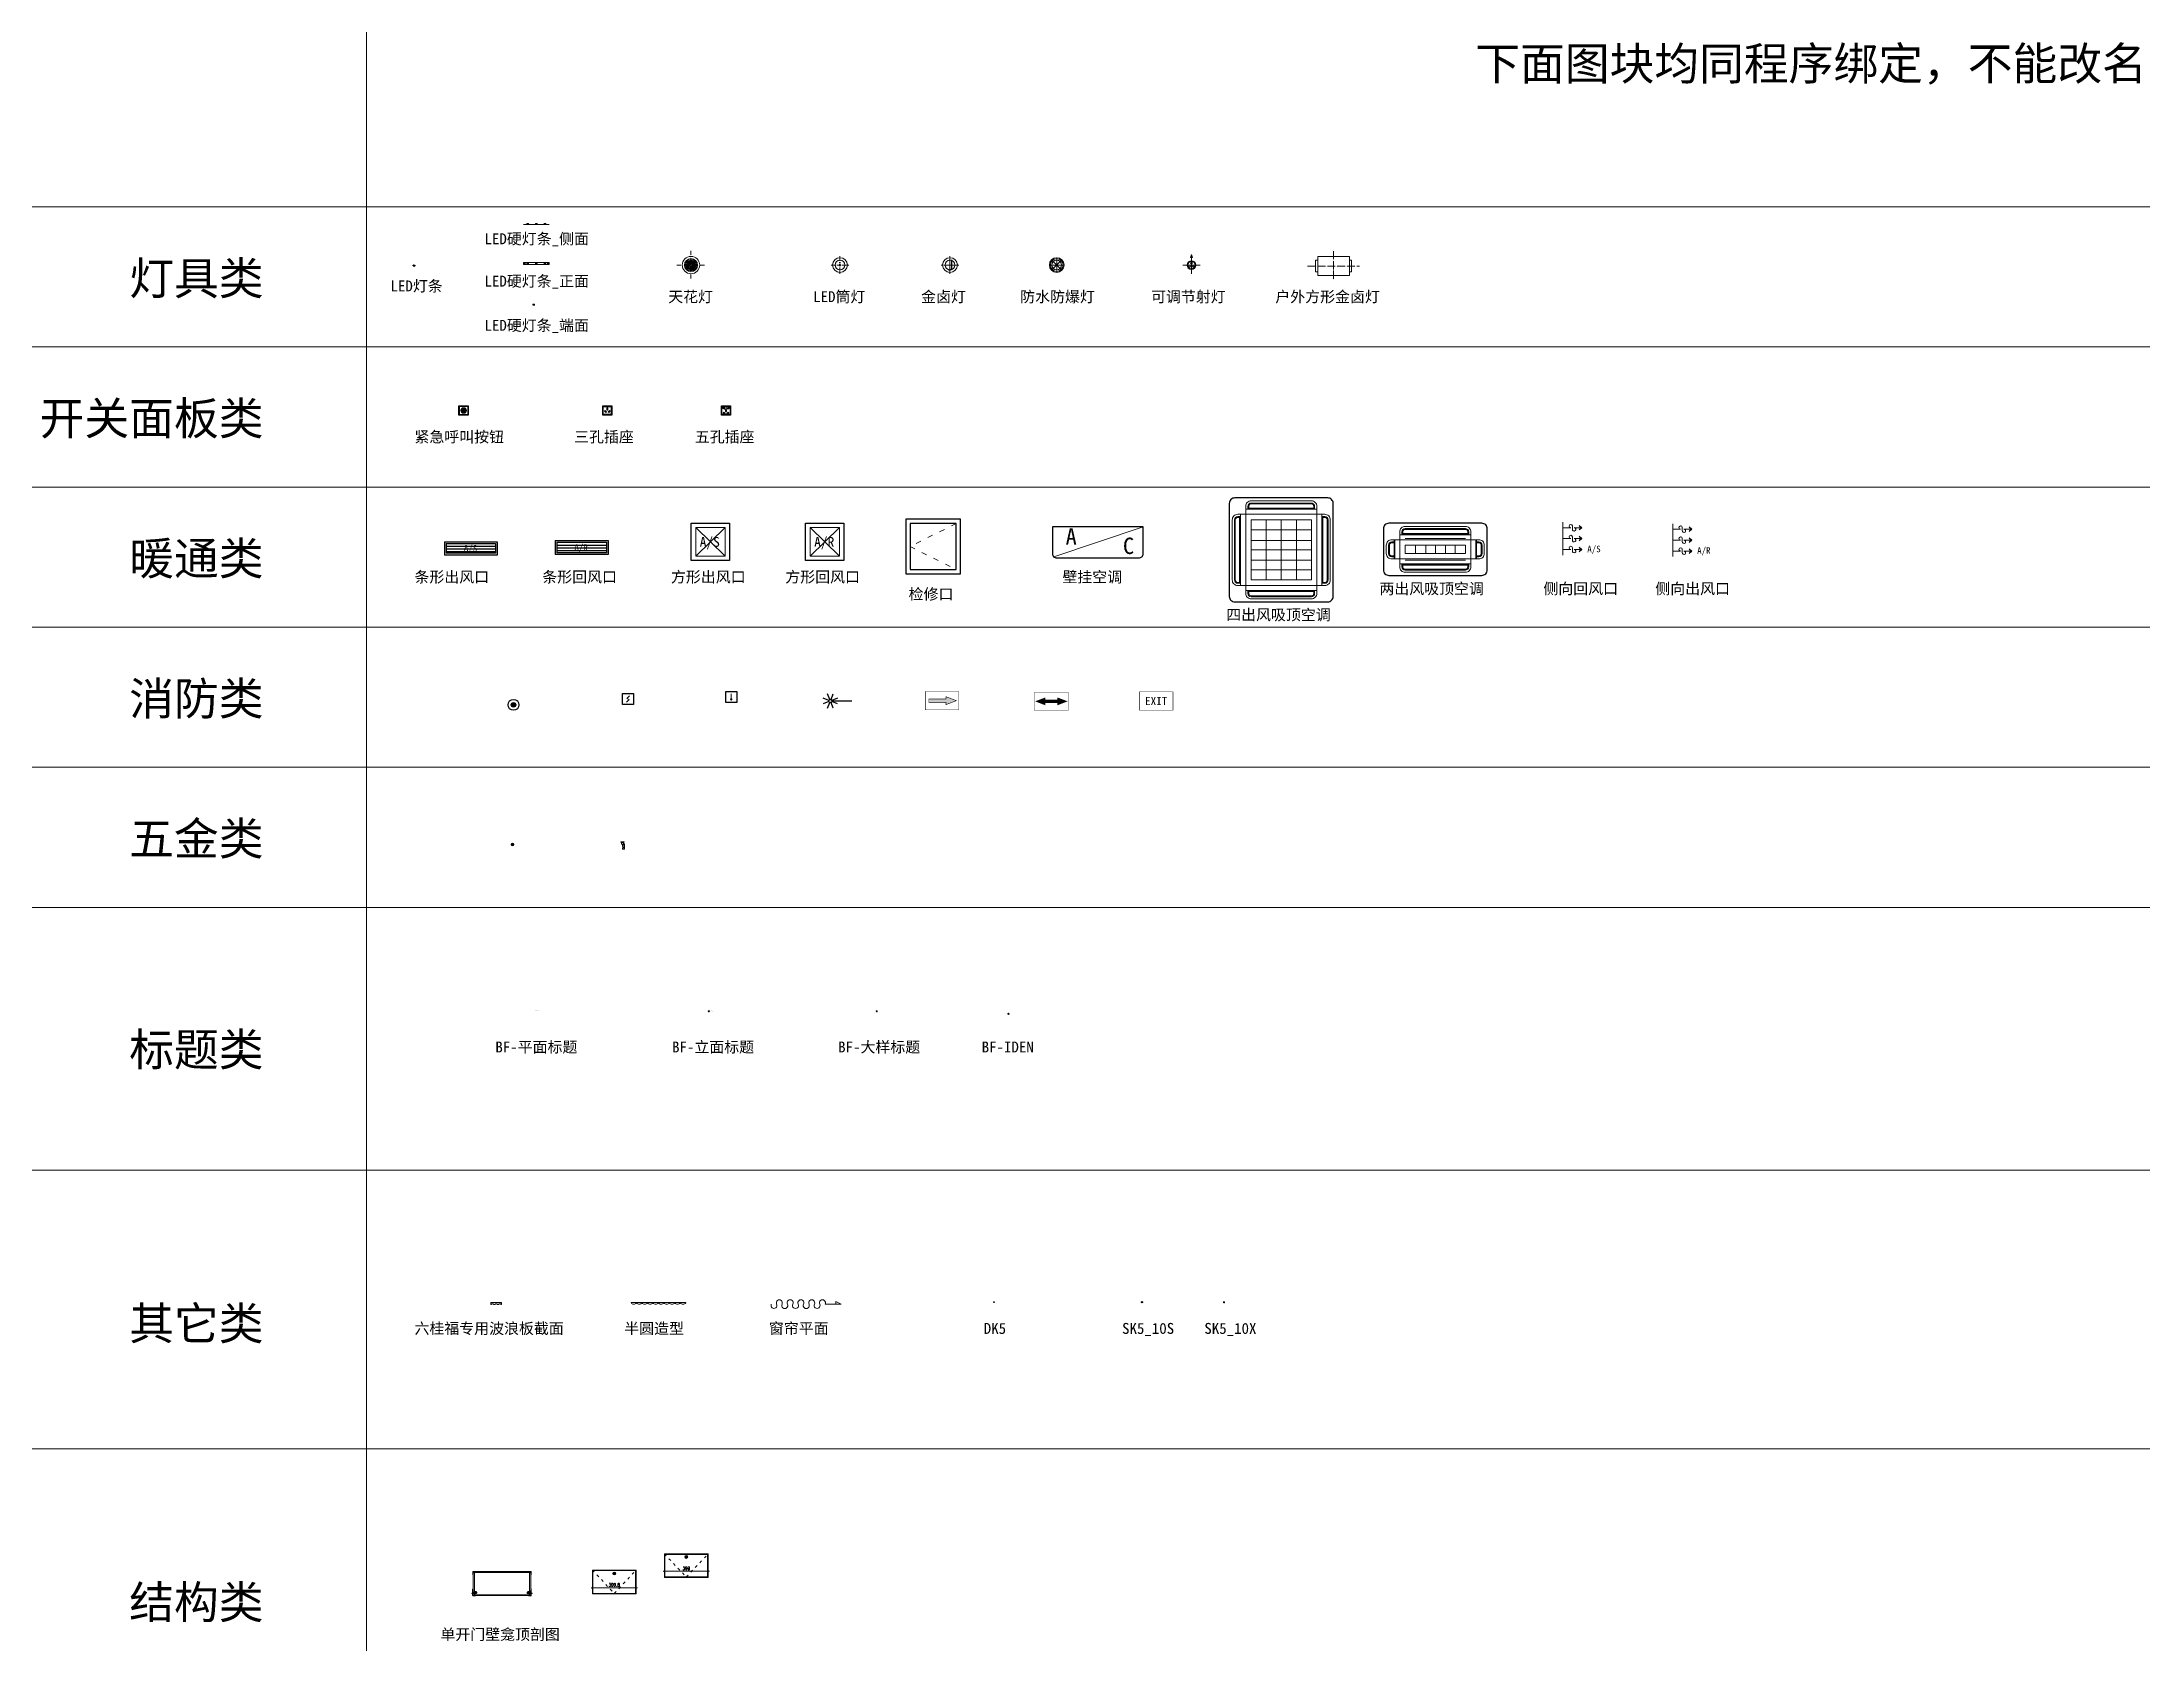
# Model space of a CAD drawing. Header units: millimetres. Extents: x -3037 to 16139, y -12325 to 2289.
import ezdxf
from ezdxf.enums import TextEntityAlignment as Align

# ---------------------------------------------------------------- set-up
doc = ezdxf.new("R2010")
doc.units = ezdxf.units.MM
doc.set_wipeout_variables(frame=1)
for name, pattern in [('ACAD_ISO03W100', [30, 12, -18]), ('ACAD_ISO04W100', [30, 24, -3, 0, -3]), ('ACAD_ISO14W100', [24, 12, -3, 0, -3, 0, -3, 0, -3])]:
    doc.linetypes.add(name, pattern=pattern)
for name, color, linetype, lineweight in [('BF-中心线', 1, 'ACAD_ISO04W100', 9), ('BF-产品线', 146, 'Continuous', 15), ('BF-填充', 250, 'Continuous', 9), ('BF-墙布', 53, 'Continuous', 15), ('BF-尺寸标注', 7, 'Continuous', 9), ('BF-文字说明', 33, 'Continuous', 15), ('BF-木桨板', 8, 'Continuous', 9), ('BF-标注', 7, 'Continuous', 15), ('BF-灯具', 2, 'Continuous', 15), ('BF-玻璃', 4, 'Continuous', 15), ('BF-皮革', 3, 'Continuous', 15), ('BF-细线', 250, 'Continuous', 5), ('BF-细线（填充图案）', 250, 'Continuous', 5), ('BF-虚线', 250, 'ACAD_ISO03W100', 9), ('BF-铝材', 43, 'Continuous', 15), ('细实线', 250, 'Continuous', 5)]:
    doc.layers.add(name, color=color, linetype=linetype, lineweight=lineweight)
for name, color, linetype in [('BF-索引', 3, 'Continuous'), ('BF-配件', 66, 'Continuous'), ('C-顶面设备（喷淋、烟感、报警）', 7, 'Continuous'), ('C-顶面设备（风口、换气扇、投影仪）', 7, 'Continuous'), ('ST_TEXT', 7, 'Continuous')]:
    doc.layers.add(name, color=color, linetype=linetype)
doc.styles.add('BF-文字说明', font='simhei.ttf')
doc.styles.add('BF-标注文字', font='SIMPLEX.SHX', dxfattribs={"width": 0.8})
doc.styles.add('ST_TEXT', font='simhei.ttf', dxfattribs={"width": 0.8})
doc.styles.add('YQ_IDEN', font='')
doc.styles.add('YQ_TITLE', font='simhei.ttf')
doc.styles.get('YQ_IDEN').set_extended_font_data('SimSun')
doc.dimstyles.new('BF12', dxfattribs={"dimscale": 12, "dimtxt": 2.5, "dimasz": 1, "dimexe": 1.5, "dimexo": 3, "dimgap": 1, "dimtad": 1, "dimdec": 1, "dimdsep": 46, "dimtxsty": 'BF-标注文字', "dimblk": 'YQTICK', "dimcen": 0, "dimclrd": 250, "dimclre": 250, "dimclrt": 43, "dimadec": 1, "dimazin": 2, "dimtfac": 1, "dimtdec": 0, "dimtix": 1, "dimtmove": 2, "dimatfit": 2, "dimldrblk": 'YQTICK', "dimfxl": 3, "dimfxlon": 1, "dimtolj": 1, "dimtzin": 0, "dimarcsym": 0})

msp = doc.modelspace()

# ---------------------------------------------------------------- texts
at = {"layer": 'BF-文字说明', "style": 'BF-文字说明'}
for s, p in [('下面图块均同程序绑定，不能改名', (16201, 2092)), ('灯具类', (-1012, 129)), ('开关面板类', (-1012, -1151)), ('暖通类', (-1012, -2431)), ('消防类', (-1012, -3712)), ('五金类', (-1012, -4992)), ('标题类', (-1012, -6919)), ('其它类', (-1012, -9422)), ('结构类', (-1012, -11970))]:
    msp.add_text(s, height=300, dxfattribs=at).set_placement(p, align=Align.MIDDLE_RIGHT)
for s, p in [('LED硬灯条_侧面', (1008, 490)), ('LED灯条', (149, 59)), ('LED硬灯条_正面', (1008, 103)), ('LED筒灯', (4012, -39)), ('金卤灯', (4998, -39)), ('防水防爆灯', (5904, -39)), ('可调节射灯', (7100, -39)), ('户外方形金卤灯', (8236, -39)), ('LED硬灯条_端面', (1008, -301))]:
    msp.add_text(s, height=100, dxfattribs=at).set_placement(p, align=Align.MIDDLE_LEFT)
at = {"layer": 'BF-文字说明', "linetype": 'Continuous', "style": 'BF-文字说明'}
for s, p in [('天花灯', (2687, -39)), ('紧急呼叫按钮', (368, -1320)), ('三孔插座', (1827, -1320)), ('五孔插座', (2930, -1320)), ('条形出风口', (368, -2600)), ('条形回风口', (1536, -2600)), ('方形出风口', (2712, -2600)), ('方形回风口', (3757, -2600)), ('壁挂空调', (6290, -2600)), ('两出风吸顶空调', (9187, -2707)), ('侧向回风口', (10686, -2707)), ('侧向出风口', (11709, -2707)), ('检修口', (4884, -2757)), ('四出风吸顶空调', (7787, -2946)), ('BF-平面标题', (1107, -6896)), ('BF-立面标题', (2722, -6896)), ('BF-大样标题', (4240, -6896)), ('BF-IDEN', (5552, -6896)), ('六桂福专用波浪板截面', (368, -9468)), ('半圆造型', (2285, -9468)), ('窗帘平面', (3607, -9468)), ('DK5', (5571, -9468)), ('SK5_10S', (6835, -9468)), ('SK5_10X', (7587, -9468)), ('单开门壁龛顶剖图', (605, -12264))]:
    msp.add_text(s, height=100, dxfattribs=at).set_placement(p, align=Align.MIDDLE_LEFT)

# ---------------------------------------------------------------- blocks, each defined once
blk = doc.blocks.new('YQ032818515758')
at = {"layer": '细实线'}
h = blk.add_hatch(color=3, dxfattribs=at)
h.dxf.hatch_style = 1
edge = h.paths.add_edge_path()
edge.add_line((1, -2), (-1, -2))
edge.add_ellipse((0, -4), major_axis=(1.86, -1.86), ratio=1, start_angle=112.6651, end_angle=157.3349, ccw=False)
at = {"layer": '细实线', "color": 5}
for p, q in [((-2, -3), (-6, -8)), ((0, -4), (0, -10)), ((2, -3), (6, -8))]:
    blk.add_line(p, q, dxfattribs=at)
at = {"layer": '细实线'}
for points in [[(6, -1), (-6, -1), (-6, 0), (6, 0), (6, -1)], [(1, -1), (1, -2), (1, -1), (1, -2), (-2, -2), (-2, -1)]]:
    blk.add_lwpolyline(points, dxfattribs=at)
at = {"layer": '细实线', "color": 3}
blk.add_lwpolyline([(1, -2, 0.197415), (-1, -2)], format="xyb", dxfattribs=at)
blk = doc.blocks.new('*U4')
at = {"layer": 'BF-配件'}
blk.add_lwpolyline([(5, -3), (-5, -3), (-5, -4), (-7, -4), (-7, -5), (-5, -5), (-5, -6), (-6, -6), (-8, -6, -0.432352), (-8, -6), (-7, 0, -0.396313), (-7, 0), (-3, 0), (-3, -1), (-5, -1), (-5, -2), (5, -2), (5, -1), (3, -1), (3, 0), (7, 0, -0.396313), (7, 0), (8, -6, -0.432352), (8, -6), (6, -6), (5, -6), (5, -5), (6, -5), (6, -4), (5, -4)], format="xyb", close=True, dxfattribs=at)
at = {"layer": 'BF-标注'}
blk.add_blockref('YQ032818515758', (0, -4), dxfattribs=at)
blk = doc.blocks.new('天花灯')
at = {"layer": 'BF-中心线', "linetype": 'ACAD_ISO14W100', "ltscale": 3}
for points in [[(-130, 0), (130, 0)], [(0, 130), (0, -130)]]:
    blk.add_lwpolyline(points, dxfattribs=at)
at = {"layer": 'BF-灯具', "color": 250}
blk.add_lwpolyline([(8, 5, 0.109959), (8, -5), (5, -8, 0.109959), (-5, -8), (-8, -5, 0.109959), (-8, 5), (-5, 8, 0.109959), (5, 8)], format="xyb", close=True, dxfattribs=at)
at = {"layer": 'BF-灯具', "ltscale": 5}
blk.add_circle((0, 0), 79.5, dxfattribs=at)
at = {"layer": 'BF-灯具', "color": 250}
for centre, radius in [((0, 0), 60), ((0, 0), 55.5), ((-30, 0), 17.5), ((-39, 0), 5.6), ((-30, 9), 5.6), ((-21, 0), 5.6), ((0, 30), 17.5), ((-9, 30), 5.6), ((0, 39), 5.6), ((0, 21), 5.6), ((9, 30), 5.6), ((30, 0), 17.5), ((21, 0), 5.6), ((30, 9), 5.6), ((39, 0), 5.6), ((-30, -9), 5.6), ((0, -30), 17.5), ((-9, -30), 5.6), ((0, -21), 5.6), ((0, -39), 5.6), ((9, -30), 5.6), ((30, -9), 5.6)]:
    blk.add_circle(centre, radius, dxfattribs=at)
for centre, radius, start, end in [((0, 30), 39, 183.7635, 193.878), ((0, 30), 35.3, 176.7411, 193.685), ((0, 30), 31.6, 168.8356, 194.581), ((0, 30), 27.9, 159.4896, 197.1316), ((0, 30), 24.2, 147.5701, 202.7619), ((30, 0), 39, 93.7635, 103.878), ((30, 0), 24.2, 57.5701, 112.7619), ((30, 0), 35.3, 86.7411, 103.685), ((30, 0), 31.6, 78.8356, 104.581), ((30, 0), 27.9, 69.4896, 107.1316), ((-30, 0), 24.2, 237.5701, 292.7619), ((-30, 0), 27.9, 249.4896, 287.1316), ((-30, 0), 31.6, 258.8356, 284.581), ((-30, 0), 35.3, 266.7411, 283.685), ((-30, 0), 39, 273.7635, 283.878), ((0, -30), 24.2, 327.5701, 22.7619), ((0, -30), 27.9, 339.4896, 17.1316), ((0, -30), 31.6, 348.8356, 14.581), ((0, -30), 35.3, 356.7411, 13.685), ((0, -30), 39, 3.7635, 13.878)]:
    blk.add_arc(centre, radius, start, end, dxfattribs=at)
blk = doc.blocks.new('LED筒灯')
at = {"layer": 'BF-灯具'}
blk.add_circle((0, 0), 67.5, dxfattribs=at)
at = {"layer": 'BF-细线', "color": 250, "linetype": 'ACAD_ISO14W100', "ltscale": 5}
for p, q in [((81, 0), (-81, 0)), ((0, -81), (0, 81))]:
    blk.add_line(p, q, dxfattribs=at)
at = {"layer": 'BF-细线', "ltscale": 5}
blk.add_circle((0, 0), 44.2, dxfattribs=at)
blk = doc.blocks.new('金卤灯')
at = {"layer": 'BF-中心线', "ltscale": 5}
for p, q in [((81, 0), (-81, 0)), ((0, -81), (0, 81))]:
    blk.add_line(p, q, dxfattribs=at)
at = {"layer": 'BF-灯具'}
for radius in [67.5, 44.2]:
    blk.add_circle((0, 0), radius, dxfattribs=at)
at = {"layer": 'BF-文字说明', "color": 33, "style": 'ST_TEXT'}
blk.add_text('J', height=100, dxfattribs=at).set_placement((0, 0), align=Align.MIDDLE_CENTER)
blk = doc.blocks.new('防水防潮防爆灯')
at = {"layer": 'BF-灯具'}
for radius in [67.5, 57.5, 44.2]:
    blk.add_circle((0, 0), radius, dxfattribs=at)
at = {"layer": 'BF-细线'}
for p, q in [((-68, 0), (68, 0)), ((-48, -48), (48, 48)), ((-48, 48), (48, -48)), ((0, 68), (0, -68))]:
    blk.add_line(p, q, dxfattribs=at)
blk = doc.blocks.new('百福-3孔射灯')
at = {"layer": 'BF-细线（填充图案）'}
blk.add_hatch(color=256, dxfattribs=at).paths.add_polyline_path([(0, 97), (-9, 70), (0, 70), (9, 70)])
at = {"layer": 'BF-灯具', "color": 2, "ltscale": 5}
blk.add_circle((0, 0), 40, dxfattribs=at)
at = {"layer": 'BF-细线（填充图案）'}
for points in [[(0, 97), (-9, 70), (0, 70)], [(0, 97), (9, 70), (0, 70)]]:
    blk.add_lwpolyline(points, dxfattribs=at)
at = {"layer": 'BF-细线（填充图案）', "color": 250, "ltscale": 5}
for points in [[(0, -79), (0, 70)], [(79, 0), (-79, 0)]]:
    blk.add_lwpolyline(points, dxfattribs=at)
blk.add_circle((0, 0), 33.5, dxfattribs=at)
at = {"layer": 'BF-细线（填充图案）', "color": 250}
for centre in [(0, 18), (-15, -9), (15, -9)]:
    blk.add_circle(centre, 8.27, dxfattribs=at)
blk = doc.blocks.new('五孔插座')
at = {"layer": 'BF-配件'}
for p, q in [((-31, 25), (-31, 23)), ((-20, 30), (-27, 30)), ((-20, 19), (-27, 19)), ((-20, 30), (-20, 32)), ((-20, 32), (-11, 32)), ((-20, 19), (-20, 16)), ((-20, 16), (-11, 16)), ((-11, 16), (-11, 32)), ((11, 16), (11, 32)), ((20, 32), (11, 32)), ((20, 16), (11, 16)), ((20, 30), (20, 32)), ((20, 30), (27, 30)), ((20, 19), (20, 16)), ((20, 19), (27, 19)), ((32, 25), (32, 23)), ((-26, -21), (-19, -15)), ((-14, -34), (-26, -21)), ((-8, -29), (-19, -15)), ((-14, -34), (-8, -29)), ((8, -29), (19, -15)), ((15, -34), (8, -29)), ((15, -34), (26, -21)), ((26, -21), (19, -15))]:
    blk.add_line(p, q, dxfattribs=at)
for points in [[(42, -42), (-42, -42), (-42, 42), (42, 42)], [(-38, -38), (-38, 37), (37, 37), (37, -38)], [(5, 9), (-4, 9), (-4, -9), (5, -9)]]:
    blk.add_lwpolyline(points, close=True, dxfattribs=at)
for centre, start, end in [((-27, 25), 90, 180), ((-27, 23), 180, 270), ((27, 25), 0, 90), ((27, 23), 270, 0)]:
    blk.add_arc(centre, 4.5, start, end, dxfattribs=at)
blk = doc.blocks.new('三孔插座')
at = {"layer": 'BF-配件'}
for p, q in [((-26, -5), (-19, 1)), ((-8, -13), (-19, 1)), ((8, -13), (19, 1)), ((26, -5), (19, 1)), ((-14, -19), (-26, -5)), ((-14, -19), (-8, -13)), ((15, -19), (8, -13)), ((15, -19), (26, -5))]:
    blk.add_line(p, q, dxfattribs=at)
for points in [[(42, -42), (-42, -42), (-42, 42), (42, 42)], [(-38, -38), (-38, 37), (37, 37), (37, -38)], [(5, 24), (-4, 24), (-4, 6), (5, 6)]]:
    blk.add_lwpolyline(points, close=True, dxfattribs=at)
blk = doc.blocks.new('紧急呼叫按钮')
at = {"layer": 'BF-填充'}
h = blk.add_hatch(dxfattribs=at)
h.set_pattern_fill('ANSI31', color=256)
h.set_pattern_definition([(45, (-1771.279, 217.905), (-2.245064, 2.245064), [])])
h.paths.add_polyline_path([(-25, 0, 1), (25, 0, 1)])
at = {"layer": 'BF-细线'}
blk.add_lwpolyline([(-37.5, -37.5), (-37.5, 37.5), (37.5, 37.5), (37.5, -37.5)], close=True, dxfattribs=at)
blk.add_circle((0, 0), 25, dxfattribs=at)
at = {"layer": 'BF-配件'}
blk.add_lwpolyline([(42.5, -42.5), (-42.5, -42.5), (-42.5, 42.5), (42.5, 42.5)], close=True, dxfattribs=at)
blk = doc.blocks.new('*U14')
h = blk.add_hatch()
h.set_pattern_fill('ANSI31', color=250, scale=8, angle=315, style=0)
h.set_pattern_definition([(0, (0, -32.186), (9e-15, 25.4), [])])
h.paths.add_polyline_path([(-16, 16), (-16, 105), (-468, 105), (-468, 16)])
at = {"color": 251}
blk.add_line((-468, 105), (-468, 16), dxfattribs=at)
blk.add_lwpolyline([(-484, 121), (0, 121), (0, 0), (-484, 0)])
blk.add_lwpolyline([(-468, 105), (-16, 105), (-16, 16), (-468, 16)], dxfattribs=at)
blk.add_lwpolyline([(-468, 105), (-16, 105), (-16, 16), (-468, 16)], dxfattribs=at)
at = {"layer": 'BF-配件'}
blk.add_line((-484, 121), (-484, 0), dxfattribs=at)
blk.add_lwpolyline([(-484, 121), (0, 121), (0, 0), (-484, 0)], dxfattribs=at)
at = {"layer": 'BF-文字说明', "style": 'BF-文字说明', "flags": 1}
blk.add_attdef('A/S_001', (-329, 37), '', height=82.7, dxfattribs=at)
blk = doc.blocks.new('*U15')
h = blk.add_hatch()
h.set_pattern_fill('ANSI31', color=250, scale=8, angle=315, style=0)
h.set_pattern_definition([(0, (0, -23.006), (9e-15, 25.4), [])])
h.paths.add_polyline_path([(-16, 16), (-16, 114), (-468, 114), (-468, 16)])
at = {"color": 251}
blk.add_line((-468, 114), (-468, 16), dxfattribs=at)
blk.add_lwpolyline([(-484, 130), (0, 130), (0, 0), (-484, 0)])
blk.add_lwpolyline([(-468, 114), (-16, 114), (-16, 16), (-468, 16)], dxfattribs=at)
blk.add_lwpolyline([(-468, 114), (-16, 114), (-16, 16), (-468, 16)], dxfattribs=at)
at = {"layer": 'BF-配件'}
blk.add_line((-484, 130), (-484, 0), dxfattribs=at)
blk.add_lwpolyline([(-484, 130), (0, 130), (0, 0), (-484, 0)], dxfattribs=at)
at = {"layer": 'BF-文字说明', "style": 'BF-文字说明', "flags": 1}
blk.add_attdef('A/S_001', (-329, 37), '', height=82.7, dxfattribs=at)
blk = doc.blocks.new('方形风口')
at = {"layer": 'BF-细线（填充图案）'}
for p, q in [((-135, -131), (135, 131)), ((-135, 131), (135, -131))]:
    blk.add_line(p, q, dxfattribs=at)
blk.add_lwpolyline([(-135, -131), (-135, 131), (135, 131), (135, -131)], close=True, dxfattribs=at)
at = {"layer": 'BF-配件'}
blk.add_lwpolyline([(-175, -171), (-175, 171), (175, 171), (175, -171)], close=True, dxfattribs=at)
at = {"layer": 'BF-文字说明'}
blk.add_attdef('A/S', (-97, -45), '', height=90, dxfattribs=at)
blk = doc.blocks.new('检修口')
at = {"layer": 'BF-虚线', "ltscale": 4}
blk.add_lwpolyline([(210, 210), (-210, 0), (210, -210)], dxfattribs=at)
at = {"layer": 'BF-配件'}
for points in [[(-250, -250), (250, -250), (250, 250), (-250, 250)], [(-210, -210), (210, -210), (210, 210), (-210, 210)]]:
    blk.add_lwpolyline(points, close=True, dxfattribs=at)
blk = doc.blocks.new('壁挂空调')
at = {"layer": 'BF-细线', "ltscale": 3}
blk.add_line((0, 0), (-818, -273), dxfattribs=at)
at = {"layer": 'BF-配件', "ltscale": 3}
blk.add_lwpolyline([(0, -245), (0, 0), (-830, 0), (-830, -245, 0.414214), (-790, -285), (-40, -285, 0.414214), (0, -245)], format="xyb", dxfattribs=at)
at = {"layer": 'BF-文字说明', "ltscale": 3, "style": 'BF-文字说明'}
for s, p in [('A', (-607, -164)), ('C', (-83, -249))]:
    blk.add_text(s, height=150, dxfattribs=at).set_placement(p, align=Align.RIGHT)
blk = doc.blocks.new('四出风吸顶空调')
at = {"layer": 'BF-细线'}
for points in [[(-325, 325), (-325, 398, -0.414214), (-275, 448), (0, 448), (275, 448, -0.414214), (325, 398), (325, 325)], [(0, 377), (305, 377), (305, 398, 0.414214), (275, 428), (0, 428), (-275, 428, 0.414214), (-305, 398), (-305, 377)], [(-448, 0), (-448, 275, -0.414214), (-398, 325), (-325, 325), (-325, -325), (325, -325), (398, -325, 0.414214), (448, -275), (448, 0), (448, 275, 0.414214), (398, 325), (325, 325), (325, -325), (325, -398, -0.414214), (275, -448), (0, -448), (-275, -448, -0.414214), (-325, -398), (-325, -325), (-398, -325, -0.414214), (-448, -275)], [(-428, 0), (-428, 275, -0.414214), (-398, 305), (-377, 305), (-377, 0), (-377, -305), (-398, -305, -0.414214), (-428, -275)], [(428, 0), (428, 275, 0.414214), (398, 305), (377, 305), (377, 0), (377, -305), (398, -305, 0.414214), (428, -275)], [(0, -428), (275, -428, 0.414214), (305, -398), (305, -377), (0, -377), (-305, -377), (-305, -398, 0.414214), (-275, -428)]]:
    blk.add_lwpolyline(points, format="xyb", close=True, dxfattribs=at)
for points in [[(297, 377), (297, 398, 0.414214), (275, 420), (0, 420), (-275, 420, 0.414214), (-297, 398), (-297, 377)], [(-377, 297), (-398, 297, 0.414214), (-420, 275), (-420, 0), (-420, -275, 0.414214), (-398, -297), (-377, -297)], [(377, 297), (398, 297, -0.414214), (420, 275), (420, 0), (420, -275, -0.414214), (398, -297), (377, -297)], [(297, -377), (297, -398, -0.414214), (275, -420), (0, -420), (-275, -420, -0.414214), (-297, -398), (-297, -377)]]:
    blk.add_lwpolyline(points, format="xyb", dxfattribs=at)
for points in [[(-381, -305), (-381, 0), (-381, 305)], [(-371, -325), (-371, 0), (-371, 325)], [(-325, 371), (0, 371), (325, 371)], [(-305, 381), (0, 381), (305, 381)], [(-138, 275), (-138, -275)], [(0, 275), (0, -275)], [(138, 275), (138, -275)], [(371, -325), (371, 0), (371, 325)], [(381, -305), (381, 0), (381, 305)], [(275, 182), (-275, 182)], [(275, 86), (-275, 86)], [(275, -1), (-275, -1)], [(275, -94), (-275, -94)], [(275, -182), (-275, -182)], [(-325, -371), (0, -371), (325, -371)], [(-305, -381), (0, -381), (305, -381)]]:
    blk.add_lwpolyline(points, dxfattribs=at)
blk.add_lwpolyline([(275, -275), (275, 275), (-275, 275), (-275, -275)], close=True, dxfattribs=at)
at = {"layer": 'BF-配件'}
blk.add_lwpolyline([(-425, -475), (425, -475, 0.414214), (475, -425), (475, 425, 0.414214), (425, 475), (-425, 475, 0.414214), (-475, 425), (-475, -425, 0.414214)], format="xyb", close=True, dxfattribs=at)
blk = doc.blocks.new('两出风吸顶空调')
at = {"layer": 'BF-细线'}
for points in [[(448, -38), (448, 38, 0.414214), (398, 88), (325, 88), (-325, 88), (-325, 160, -0.414214), (-275, 210), (0, 210), (275, 210, -0.414214), (325, 160), (325, 88), (325, -88), (325, -160, -0.414214), (275, -210), (0, -210), (-275, -210, -0.414214), (-325, -160), (-325, -88), (325, -88), (398, -88, 0.414214), (448, -38), (448, 38)], [(-448, -38), (-448, 38, -0.414214), (-398, 88), (-325, 88), (-325, -88), (-398, -88, -0.414214), (-448, -38), (-448, 38)], [(-428, 38), (-428, -38, 0.414214), (-398, -68), (-377, -68), (-377, 88)], [(-428, -38), (-428, 38, -0.414214), (-398, 68), (-377, 68), (-377, -88)], [(-377, -60), (-398, -60, -0.414214), (-420, -38), (-420, 38, -0.414214), (-398, 60), (-377, 60)], [(428, 38), (428, -38, -0.414214), (398, -68), (377, -68), (377, 88)], [(428, -38), (428, 38, 0.414214), (398, 68), (377, 68), (377, -88)], [(377, -60), (398, -60, 0.414214), (420, -38), (420, 38, 0.414214), (398, 60), (377, 60)]]:
    blk.add_lwpolyline(points, format="xyb", dxfattribs=at)
for points in [[(-420, 38), (-420, -38)], [(-371, 87), (-371, -88)], [(325, 133), (0, 133), (-325, 133)], [(-325, 88), (-325, -88)], [(-275, 100), (275, 100)], [(-275, 38), (275, 38), (275, -38), (-275, -38), (-275, 38), (-275, -38)], [(275, -38), (275, 38)], [(325, 88), (325, -88)], [(371, 87), (371, -88)], [(420, 38), (420, -38)], [(325, -133), (0, -133), (-325, -133)], [(-275, -100), (275, -100)]]:
    blk.add_lwpolyline(points, dxfattribs=at)
for points in [[(0, 190), (-275, 190, 0.414214), (-305, 160), (-305, 140), (0, 140), (305, 140), (305, 160, 0.414214), (275, 190)], [(275, 182, -0.414214), (297, 160), (297, 144), (0, 144), (-297, 144), (-297, 160, -0.414214), (-275, 182), (0, 182)], [(0, -190), (-275, -190, -0.414214), (-305, -160), (-305, -140), (0, -140), (305, -140), (305, -160, -0.414214), (275, -190)], [(275, -182, 0.414214), (297, -160), (297, -144), (0, -144), (-297, -144), (-297, -160, 0.414214), (-275, -182), (0, -182)]]:
    blk.add_lwpolyline(points, format="xyb", close=True, dxfattribs=at)
for points in [[(-182, -38), (-182, 38)], [(-86, -38), (-86, 38)], [(1, -38), (1, 38)], [(94, -38), (94, 38)], [(182, -38), (182, 38)]]:
    blk.add_lwpolyline(points, close=True, dxfattribs=at)
at = {"layer": 'BF-配件'}
blk.add_lwpolyline([(-425, -238), (425, -238, 0.414214), (475, -188), (475, 188, 0.414214), (425, 238), (-425, 238, 0.414214), (-475, 188), (-475, -188, 0.414214)], format="xyb", close=True, dxfattribs=at)
blk = doc.blocks.new('风向')
at = {"layer": 'BF-细线', "linetype": 'ByBlock'}
for p, q in [((0, 0), (2.05, 0)), ((5, 0), (4.28, 0.61)), ((4.28, 0.61), (4.76, 0)), ((2.95, 0), (4.76, 0)), ((5, 0), (4.28, -0.61)), ((4.28, -0.61), (4.76, 0))]:
    blk.add_line(p, q, dxfattribs=at)
for centre, radius, start, end in [((2.06, 0.44), 0.443, 4.4518, 269.236), ((-3.48, 0.01), 5.99, 356.4344, 4.4518), ((2.94, -0.44), 0.443, 169.2229, 89.236)]:
    blk.add_arc(centre, radius, start, end, dxfattribs=at)
blk = doc.blocks.new('侧向风口')
at = {"layer": 'BF-细线', "color": 251}
blk.add_line((0, 300), (0, 0), dxfattribs=at)
at = {"layer": 'BF-细线', "color": 251, "xscale": 34.56325301062316, "yscale": 34.56325301062316, "zscale": 34.56325301062316}
for p in [(0, 250), (0, 150), (0, 50)]:
    blk.add_blockref('风向', p, dxfattribs=at)
at = {"layer": 'BF-文字说明', "style": 'BF-文字说明'}
blk.add_attdef('A/S', (222, 25), '', height=60, dxfattribs=at)
blk = doc.blocks.new('顶部安装喷淋器')
at = {"layer": 'BF-填充'}
h = blk.add_hatch(color=256, dxfattribs=at)
edge = h.paths.add_edge_path()
edge.add_ellipse((0, 0), major_axis=(-0.1, 22.3), ratio=1, start_angle=89.8615, end_angle=269.8615)
edge.add_ellipse((0, 0), major_axis=(-0.1, 22.3), ratio=1, start_angle=269.8615, end_angle=449.8615)
at = {"layer": 'BF-配件'}
blk.add_ellipse((0, 0), major_axis=(0, 55.7), ratio=1, start_param=-1.570637775688192, end_param=4.712547531491394, dxfattribs=at)
at = {"layer": 'BF-配件', "color": 251}
blk.add_ellipse((0, 0), major_axis=(0, 22.3), ratio=1, start_param=4.711579354875467, end_param=10.99476466205505, dxfattribs=at)
blk = doc.blocks.new('感烟探测器')
at = {"layer": 'BF-细线', "linetype": 'Continuous'}
for p, q in [((-89, -111), (-56, -78)), ((-51, -29), (-84, -62))]:
    blk.add_line(p, q, dxfattribs=at)
at = {"layer": 'BF-细线'}
blk.add_line((-84, -62), (-56, -78), dxfattribs=at)
at = {"layer": 'BF-配件'}
blk.add_lwpolyline([(-140, 0), (0, 0), (0, -140), (-140, -140)], close=True, dxfattribs=at)
blk = doc.blocks.new('感温探测器')
at = {"layer": 'BF-填充', "color": 251, "const_width": 14.5}
blk.add_lwpolyline([(-77, 42, 1), (-63, 42, 1)], format="xyb", close=True, dxfattribs=at)
at = {"layer": 'BF-细线', "color": 251, "linetype": 'Continuous'}
blk.add_line((-70, 27), (-70, 113), dxfattribs=at)
at = {"layer": 'BF-配件'}
blk.add_lwpolyline([(-140, 140), (0, 140), (0, 0), (-140, 0)], close=True, dxfattribs=at)
blk = doc.blocks.new('墙面安装喷淋器')
at = {"layer": 'BF-配件', "linetype": 'Continuous'}
for p, q in [((-209, 6), (-260, 27)), ((-201, 14), (-222, 65)), ((-189, 14), (-168, 65)), ((-130, 27), (-181, 6)), ((-180, 0), (0, 0)), ((-209, -6), (-260, -27)), ((-222, -65), (-201, -14)), ((-168, -65), (-189, -14)), ((-130, -27), (-181, -6))]:
    blk.add_line(p, q, dxfattribs=at)
at = {"layer": 'BF-配件', "linetype": 'Continuous', "extrusion": (0, 0, -1)}
blk.add_ellipse((-195, 0), major_axis=(-10.4, 10.4), ratio=1, start_param=5.497787, end_param=11.780972, dxfattribs=at)
blk = doc.blocks.new('疏散指示(双向)')
at = {"layer": 'BF-细线'}
for points in [[(-142, 0), (-57, -33), (-57, -14), (84, -14), (84, 13), (-57, 13), (-57, 32)], [(-142, 0), (-57, -33), (-57, -14), (84, -14), (84, 13), (-57, 13), (-57, 32)], [(142, 0), (57, -33), (57, -14), (-84, -14), (-84, 13), (57, 13), (57, 32)], [(142, 0), (57, -33), (57, -14), (-84, -14), (-84, 13), (57, 13), (57, 32)]]:
    blk.add_hatch(color=3, dxfattribs=at).paths.add_polyline_path(points)
at = {"const_width": 4}
blk.add_lwpolyline([(-154, -84), (-154, 84), (154, 84), (154, -84), (-154, -84)], dxfattribs=at)
at = {"layer": 'BF-细线', "color": 3, "const_width": 4.68}
for points in [[(-142, 0), (-57, -33), (-57, -14), (84, -14), (84, 13), (-57, 13), (-57, 32), (-142, 0)], [(142, 0), (57, -33), (57, -14), (-84, -14), (-84, 13), (57, 13), (57, 32), (142, 0)]]:
    blk.add_lwpolyline(points, dxfattribs=at)
blk = doc.blocks.new('疏散指示(单向)')
at = {"layer": 'BF-细线'}
blk.add_hatch(color=3, dxfattribs=at).paths.add_polyline_path([(127, 0), (32, -36), (32, -15), (-125, -15), (-125, 15), (32, 15), (32, 36)])
at = {"const_width": 4}
blk.add_lwpolyline([(150, 84), (150, -84), (-157, -84), (-157, 84), (150, 84)], dxfattribs=at)
at = {"layer": 'BF-细线', "color": 3, "const_width": 5.2}
blk.add_lwpolyline([(127, 0), (32, -36), (32, -15), (-125, -15), (-125, 15), (32, 15), (32, 36), (127, 0)], dxfattribs=at)
blk = doc.blocks.new('安全出口')
at = {"const_width": 4}
blk.add_lwpolyline([(-154, -84), (-154, 84), (154, 84), (154, -84), (-154, -84)], dxfattribs=at)
at = {"layer": 'BF-文字说明', "color": 3, "style": 'BF-文字说明'}
blk.add_text('EXIT', height=75, dxfattribs=at).set_placement((0, 0), align=Align.MIDDLE_CENTER)
blk = doc.blocks.new('百福-户外方金卤灯')
at = {"layer": 'BF-灯具'}
for points in [[(-145, 53), (-165, 53), (-165, -53), (-145, -53)], [(145, 86), (-145, 86), (-145, -86), (145, -86)], [(145, 53), (165, 53), (165, -53), (145, -53)]]:
    blk.add_lwpolyline(points, close=True, dxfattribs=at)
at = {"layer": 'BF-细线（填充图案）', "linetype": 'ACAD_ISO04W100', "ltscale": 3}
for p, q in [((237, 0), (-237, 0)), ((0, -135), (0, 135))]:
    blk.add_line(p, q, dxfattribs=at)
blk = doc.blocks.new('*U32')
at = {"layer": 'BF-木桨板'}
for p, q in [((0, -18), (0, 0)), ((99, -18), (99, 0))]:
    blk.add_line(p, q, dxfattribs=at)
blk.add_lwpolyline([(0, 0), (99, 0)], dxfattribs=at)
for points in [[(33, -18), (29, -18, 0.4), (4, -18), (0, -18)], [(66, -18), (62, -18, 0.4), (37, -18), (33, -18)], [(99, -18), (95, -18, 0.4), (70, -18), (66, -18)]]:
    blk.add_lwpolyline(points, format="xyb", dxfattribs=at)
blk = doc.blocks.new('LED硬灯条_端面')
at = {"layer": 'BF-灯具'}
for p, q in [((-7, -7), (-9, -10)), ((-4, -9), (-4, -12)), ((0, -9), (0, -13)), ((4, -9), (4, -12)), ((7, -7), (9, -10))]:
    blk.add_line(p, q, dxfattribs=at)
blk.add_lwpolyline([(-8, -2), (-8, -4, 0.227106), (-8, -5, 0.352344), (8, -5, 0.227106), (8, -4), (8, -2)], format="xyb", dxfattribs=at)
for points in [[(8, -2), (-8, -2)], [(-8, -4), (8, -4)], [(-2, -2), (-2, -2)], [(2, -2), (2, -2)]]:
    blk.add_lwpolyline(points, dxfattribs=at)
blk.add_ellipse((0, -4), major_axis=(0, 3), ratio=0.533333, start_param=1.570796, end_param=4.712389, dxfattribs=at)
at = {"layer": 'BF-细线'}
blk.add_lwpolyline([(8, 0), (-8, 0), (-8, -2), (8, -2)], close=True, dxfattribs=at)
blk = doc.blocks.new('*U37')
at = {"layer": 'BF-灯具'}
for p, q in [((33, 7), (31, 10)), ((36, 9), (36, 12)), ((40, 9), (40, 13)), ((44, 9), (44, 12)), ((47, 7), (49, 10)), ((111, 7), (110, 10)), ((115, 9), (114, 12)), ((118, 9), (118, 13)), ((122, 9), (123, 12)), ((126, 7), (127, 10)), ((190, 7), (188, 10)), ((193, 9), (193, 12)), ((197, 9), (197, 13)), ((201, 9), (201, 12)), ((204, 7), (206, 10))]:
    blk.add_line(p, q, dxfattribs=at)
for points in [[(48, 1), (48, 4, 0.227106), (48, 5, 0.352344), (32, 5, 0.227106), (32, 4), (32, 1)], [(126, 1), (126, 4, 0.227106), (126, 5, 0.352344), (111, 5, 0.227106), (110, 4), (110, 1)], [(205, 1), (205, 4, 0.227106), (205, 5, 0.352344), (189, 5, 0.227106), (189, 4), (189, 1)]]:
    blk.add_lwpolyline(points, format="xyb", dxfattribs=at)
for points in [[(48, 4), (32, 4)], [(32, 2), (48, 2)], [(38, 1), (38, 2)], [(42, 1), (42, 2)], [(110, 2), (126, 2)], [(126, 4), (111, 4)], [(117, 1), (117, 2)], [(120, 1), (120, 2)], [(205, 4), (189, 4)], [(189, 2), (205, 2)], [(195, 1), (195, 2)], [(199, 1), (199, 2)]]:
    blk.add_lwpolyline(points, dxfattribs=at)
for centre in [(40, 4), (118, 4), (197, 4)]:
    blk.add_ellipse(centre, major_axis=(0, -3), ratio=0.533333, start_param=1.570796, end_param=4.712389, dxfattribs=at)
at = {"layer": 'BF-细线'}
blk.add_lwpolyline([(0, 0), (0, 1), (237, 1), (237, 0)], close=True, dxfattribs=at)
blk = doc.blocks.new('*U36')
at = {"layer": 'BF-灯具'}
for p, q in [((40, 3), (40, 6)), ((118, 3), (118, 6)), ((197, 3), (197, 6)), ((37, 0), (34, 0)), ((40, -3), (40, -6)), ((43, 0), (46, 0)), ((115, 0), (112, 0)), ((118, -3), (118, -6)), ((122, 0), (125, 0)), ((194, 0), (191, 0)), ((197, -3), (197, -6)), ((200, 0), (203, 0))]:
    blk.add_line(p, q, dxfattribs=at)
for points in [[(38, -2), (42, -2), (42, 2), (38, 2)], [(117, -2), (120, -2), (120, 2), (117, 2)], [(195, -2), (199, -2), (199, 2), (195, 2)]]:
    blk.add_lwpolyline(points, close=True, dxfattribs=at)
for centre, radius in [((40, 0), 8), ((40, 0), 1.6), ((118, 0), 8), ((118, 0), 1.6), ((197, 0), 8), ((197, 0), 1.6)]:
    blk.add_circle(centre, radius, dxfattribs=at)
at = {"layer": 'BF-细线'}
for points in [[(0, -9), (237, -9), (237, 9), (0, 9)], [(5, 6), (5, 7), (5, 7), (5, 6), (5, 6), (5, 6), (5, 6), (5, 6), (5, 6), (5, 6), (6, 6), (6, 6)], [(7, -4), (10, -4), (10, 4), (7, 4)], [(9, 6), (9, 7), (9, 7), (9, 6), (8, 6), (8, 6), (9, 6), (9, 6), (9, 6), (9, 6), (10, 6), (10, 6)], [(16, 6), (16, 6), (14, 6), (14, 6)], [(14, -4), (17, -4), (17, 4), (14, 4)], [(224, -4), (220, -4), (220, 4), (224, 4)], [(222, 6), (222, 7), (222, 7), (222, 6), (223, 6), (223, 6), (222, 6), (222, 6), (222, 6), (222, 6), (221, 6), (221, 6)], [(230, -4), (226, -4), (226, 4), (230, 4)], [(227, 6), (227, 6), (229, 6), (229, 6)], [(232, 6), (232, 7), (232, 7), (232, 6), (232, 6), (232, 6), (232, 6), (232, 6), (232, 6), (232, 6), (231, 6), (231, 6)], [(6, -6), (6, -6), (5, -6), (5, -6)], [(9, -6), (9, -5), (9, -5), (9, -6), (8, -6), (8, -6), (9, -6), (9, -7), (9, -7), (9, -6), (10, -6), (10, -6)], [(16, -6), (16, -6), (14, -6), (14, -6)], [(222, -6), (222, -5), (222, -5), (222, -6), (223, -6), (223, -6), (222, -6), (222, -7), (222, -7), (222, -6), (221, -6), (221, -6)], [(227, -6), (227, -6), (229, -6), (229, -6)], [(231, -6), (231, -6), (232, -6), (232, -6)]]:
    blk.add_lwpolyline(points, close=True, dxfattribs=at)
for points in [[(2, 6), (4, 6, -0.414214), (5, 4), (5, 4, -0.414214), (4, 3), (2, 3, -0.414214), (1, 4), (1, 4, -0.414214)], [(235, 6), (233, 6, 0.414214), (232, 4), (232, 4, 0.414214), (233, 3), (235, 3, 0.414214), (236, 4), (236, 4, 0.414214)], [(2, -6), (4, -6, 0.414214), (5, -4), (5, -4, 0.414214), (4, -3), (2, -3, 0.414214), (1, -4), (1, -4, 0.414214)], [(235, -6), (233, -6, -0.414214), (232, -4), (232, -4, -0.414214), (233, -3), (235, -3, -0.414214), (236, -4), (236, -4, -0.414214)]]:
    blk.add_lwpolyline(points, format="xyb", close=True, dxfattribs=at)
blk = doc.blocks.new('*U39')
at = {"layer": 'BF-产品线'}
for points in [[(49, -4), (49, -1), (1, -1), (1, -4, 0.5)], [(99, -4), (99, -1), (51, -1), (51, -4, 0.5)], [(149, -4), (149, -1), (101, -1), (101, -4, 0.5)], [(199, -4), (199, -1), (151, -1), (151, -4, 0.5)], [(249, -4), (249, -1), (201, -1), (201, -4, 0.5)], [(299, -4), (299, -1), (251, -1), (251, -4, 0.5)], [(349, -4), (349, -1), (301, -1), (301, -4, 0.5)], [(399, -4), (399, -1), (351, -1), (351, -4, 0.5)], [(449, -4), (449, -1), (401, -1), (401, -4, 0.5)], [(499, -4), (499, -1), (451, -1), (451, -4, 0.5)]]:
    blk.add_lwpolyline(points, format="xyb", close=True, dxfattribs=at)
at = {"layer": 'BF-皮革'}
for points in [[(10, 0), (0, 0), (0, -4, 0.506788), (50, -4), (50, 0), (40, 0), (40, -1), (49, -1), (49, -4, -0.5), (1, -4), (1, -1), (10, -1)], [(60, 0), (50, 0), (50, -4, 0.506788), (100, -4), (100, 0), (90, 0), (90, -1), (99, -1), (99, -4, -0.5), (51, -4), (51, -1), (60, -1)], [(110, 0), (100, 0), (100, -4, 0.506788), (150, -4), (150, 0), (140, 0), (140, -1), (149, -1), (149, -4, -0.5), (101, -4), (101, -1), (110, -1)], [(160, 0), (150, 0), (150, -4, 0.506788), (200, -4), (200, 0), (190, 0), (190, -1), (199, -1), (199, -4, -0.5), (151, -4), (151, -1), (160, -1)], [(210, 0), (200, 0), (200, -4, 0.506788), (250, -4), (250, 0), (240, 0), (240, -1), (249, -1), (249, -4, -0.5), (201, -4), (201, -1), (210, -1)], [(260, 0), (250, 0), (250, -4, 0.506788), (300, -4), (300, 0), (290, 0), (290, -1), (299, -1), (299, -4, -0.5), (251, -4), (251, -1), (260, -1)], [(310, 0), (300, 0), (300, -4, 0.506788), (350, -4), (350, 0), (340, 0), (340, -1), (349, -1), (349, -4, -0.5), (301, -4), (301, -1), (310, -1)], [(360, 0), (350, 0), (350, -4, 0.506788), (400, -4), (400, 0), (390, 0), (390, -1), (399, -1), (399, -4, -0.5), (351, -4), (351, -1), (360, -1)], [(410, 0), (400, 0), (400, -4, 0.506788), (450, -4), (450, 0), (440, 0), (440, -1), (449, -1), (449, -4, -0.5), (401, -4), (401, -1), (410, -1)], [(460, 0), (450, 0), (450, -4, 0.506788), (500, -4), (500, 0), (490, 0), (490, -1), (499, -1), (499, -4, -0.5), (451, -4), (451, -1), (460, -1)]]:
    blk.add_lwpolyline(points, format="xyb", close=True, dxfattribs=at)
blk = doc.blocks.new('*U41')
at = {"layer": 'BF-产品线'}
for points in [[(98, 0, 1.6), (49, 0, -1.6), (0, 0)], [(197, 0, 1.6), (148, 0, -1.6), (98, 0)], [(295, 0, 1.6), (246, 0, -1.6), (197, 0)], [(394, 0, 1.6), (345, 0, -1.6), (295, 0)], [(492, 0, 1.6), (443, 0, -1.6), (394, 0)]]:
    blk.add_lwpolyline(points, format="xyb", dxfattribs=at)
blk.add_lwpolyline([(492, 0), (640, 0), (591, 25), (591, 0)], dxfattribs=at)
blk = doc.blocks.new('自关锁')
at = {"layer": 'BF-细线'}
for p, q in [((-1, 5), (-1, 1)), ((-1, 5), (1, 5)), ((1, 5), (1, 1)), ((-1, -1), (-1, -5)), ((-1, -5), (1, -5)), ((1, -1), (1, -5))]:
    blk.add_line(p, q, dxfattribs=at)
for radius in [13, 9.5, 8.5]:
    blk.add_circle((0, 0), radius, dxfattribs=at)
for start, end in [(131.8103, 228.1897), (311.8103, 48.1897)]:
    blk.add_arc((0, 0), 1.5, start, end, dxfattribs=at)
blk = doc.blocks.new('排链顶视图1')
at = {"layer": 'BF-细线', "color": 250}
for p, q in [((-17, -59), (-17, -60)), ((-17, -59), (-17, -59)), ((-17, -60), (-17, -60)), ((-1, -50), (-1, -49))]:
    blk.add_line(p, q, dxfattribs=at)
for points in [[(-33, 0), (-12, 0), (-12, -2, -0.414214), (-12, -3), (-32, -3, -0.414214), (-33, -2), (-33, 0)], [(-12, 0), (-2, 0), (-2, -1, -0.414214), (-2, -1), (-12, -1)], [(-27, -4), (-26, -17, 0.236068), (-25, -19), (-19, -23, -0.236068), (-17, -25), (-15, -67, 0.414214), (-14, -68), (-5, -67, 0.414214), (-3, -64), (-3, -52), (-5, -49), (-7, -13, 0.257667), (-9, -10), (-19, -5), (-18, -3)], [(-6, -25), (-5, -24, 0.39851), (-5, -24), (-7, -21)], [(-3, -65), (-2, -65, 0.414214), (-1, -64), (-1, -45, -0.530211), (-1, -40), (-1, -50)], [(-1, -50), (-1, -50, -0.414214), (-2, -49), (-2, -19, -0.122033), (-2, -19), (-1, -17, -0.278122), (0, -17), (0, -17), (0, -48, -0.222837), (0, -48), (-1, -49, 0.701831), (-1, -49), (-1, -49)]]:
    blk.add_lwpolyline(points, format="xyb", dxfattribs=at)
for points in [[(-27, -4), (-26, -4)], [(-26, -4), (-26, -3)], [(-19, -4), (-15, -3)], [(-18, -28), (-18, -37)], [(-17, -58), (-17, -59)], [(-17, -60), (-17, -62)], [(-15, -4), (-9, -1)], [(-2, -28), (-6, -28)], [(-1, -17), (-1, -48)]]:
    blk.add_lwpolyline(points, dxfattribs=at)
for centre, radius in [((-15, -10), 1.2), ((-15, -10), 0.656), ((-14, -23), 1.2), ((-14, -23), 0.656), ((-6, -53), 1.2), ((-6, -53), 0.656)]:
    blk.add_circle(centre, radius, dxfattribs=at)
for centre, radius, start, end in [((-24, -2), 1.2, 182.1025, 357.8975), ((-24, -2), 0.656, 183.8508, 356.1492), ((-17, -28), 1.87, 113.5191, 175.497), ((-16, -37), 1.81, 190.0939, 254.4818), ((-15, -58), 1.76, 93.398, 172.977), ((-15, -61), 1.76, 193.8189, 273.398), ((-13, -5), 2.79, 169.8583, 233.7426), ((-6, -28), 2.72, 355.0182, 92.6602), ((-6, -28), 1.45, 350.668, 92.0203)]:
    blk.add_arc(centre, radius, start, end, dxfattribs=at)
blk = doc.blocks.new('*U46')
at = {"layer": 'BF-文字说明'}
blk.add_line((0, 0), (-10, 0), dxfattribs=at)
at = {"layer": 'BF-文字说明', "const_width": 0.5}
blk.add_lwpolyline([(0, 0), (27, 0)], dxfattribs=at)
at = {"layer": 'BF-文字说明'}
blk.add_circle((-5, 0), 5, dxfattribs=at)
at = {"layer": 'BF-文字说明', "style": 'YQ_TITLE', "flags": 8}
for tag, height, width, p, p2 in [('INDEXNO', 3.33, 1.66875, (-7, 0), (-3, 0)), ('DRAWINGNO', 2.92, 2.860714, (-8, -3), (-2, -3))]:
    blk.add_attdef(tag, text='', height=height, dxfattribs=dict(at, width=width)).set_placement(p, p2, align=Align.FIT)
at = {"layer": 'BF-文字说明', "style": 'BF-文字说明', "flags": 8}
blk.add_attdef('CHINESENAME', text='', height=3, dxfattribs=at).set_placement((27, 1), align=Align.RIGHT)
blk.add_attdef('SCALE', text='', height=3, dxfattribs=at).set_placement((27, -2), align=Align.TOP_RIGHT)
blk = doc.blocks.new('BF-大样标题')
at = {"layer": 'BF-文字说明', "const_width": 0.5}
blk.add_lwpolyline([(0, 0), (27, 0)], dxfattribs=at)
at = {"layer": 'BF-文字说明'}
blk.add_circle((-5, 0), 5, dxfattribs=at)
at = {"layer": 'BF-文字说明', "style": 'YQ_TITLE', "width": 1.581146, "flags": 8}
blk.add_attdef('INDEXNO', text='', height=4.17, dxfattribs=at).set_placement((-7, -2), (-3, -2), align=Align.FIT)
at = {"layer": 'BF-文字说明', "style": 'BF-文字说明', "flags": 8}
blk.add_attdef('CHINESENAME', text='', height=3, dxfattribs=at).set_placement((27, 1), align=Align.RIGHT)
blk.add_attdef('SCALE', text='', height=3, dxfattribs=at).set_placement((27, -2), align=Align.TOP_RIGHT)
blk = doc.blocks.new('BF-平面标题')
at = {"color": 33, "const_width": 0.5}
blk.add_lwpolyline([(-24, 0), (24, 0)], dxfattribs=at)
at = {"layer": 'ST_TEXT', "color": 33, "style": 'BF-文字说明', "flags": 8}
blk.add_attdef('CHINESENAME', text='', height=3, dxfattribs=at).set_placement((-24, 1), align=Align.BOTTOM_LEFT)
blk.add_attdef('SCALE', text='', height=3, dxfattribs=at).set_placement((24, 1), align=Align.BOTTOM_RIGHT)
blk = doc.blocks.new('DK5', base_point=(6995, -9393))
blk.add_circle((6995, -9393), 2.5)
at = {"layer": 'BF-中心线', "ltscale": 0.2}
for p, q in [((6992, -9393), (6998, -9393)), ((6995, -9390), (6995, -9396))]:
    blk.add_line(p, q, dxfattribs=at)
blk = doc.blocks.new('23e4r')
at = {"lineweight": 15}
for p, q in [((-12.75, -6.89), (-12.25, 6.89)), ((-12.25, 6.89), (-0.25, 6.89)), ((0.25, -6.89), (-0.25, 6.89))]:
    blk.add_line(p, q, dxfattribs=at)
for points in [[(-12.75, -11.79), (0.25, -11.79), (0.25, -6.89), (-12.75, -6.89)], [(-8.4, -6.89), (-4.1, -6.89), (-4.1, -10.79), (-3.1, -11.79), (-9.4, -11.79), (-8.4, -10.79)]]:
    blk.add_lwpolyline(points, close=True, dxfattribs=at)
blk = doc.blocks.new('LED灯条')
at = {"layer": 'BF-配件'}
blk.add_lwpolyline([(5, -3), (-5, -3), (-5, -4), (-7, -4), (-7, -5), (-5, -5), (-5, -6), (-6, -6), (-8, -6, -0.432352), (-8, -6), (-7, 0, -0.396313), (-7, 0), (-3, 0), (-3, -1), (-5, -1), (-5, -2), (5, -2), (5, -1), (3, -1), (3, 0), (7, 0, -0.396313), (7, 0), (8, -6, -0.432352), (8, -6), (6, -6), (5, -6), (5, -5), (6, -5), (6, -4), (5, -4)], format="xyb", close=True, dxfattribs=at)
at = {"layer": 'BF-标注'}
blk.add_blockref('YQ032818515758', (0, -4), dxfattribs=at)
blk = doc.blocks.new('*U53')
at = {"layer": 'BF-产品线'}
for points in [[(264, 205), (-264, 205), (-264, 214), (264, 214)], [(-264, 203), (-264, 184), (-264, 36), (-252, 36), (-252, 203)], [(264, 203), (264, 184), (264, 36), (252, 36), (252, 203)]]:
    blk.add_lwpolyline(points, close=True, dxfattribs=at)
at = {"layer": 'BF-玻璃'}
blk.add_lwpolyline([(-246, 0), (246, 0), (247, -1), (247, -4), (246, -5), (-246, -5), (-247, -4), (-247, -1)], close=True, dxfattribs=at)
at = {"layer": 'BF-皮革'}
for points in [[(-266, 204), (-266, 184), (-264, 184), (-264, 203), (-252, 203), (-252, 36), (-264, 36), (-264, 55), (-266, 55), (-266, 35), (-252, 35), (-252, 204)], [(-266, 215), (-245, 215), (-245, 214), (-264, 214), (-264, 205), (264, 205), (264, 214), (246, 214), (246, 215), (266, 215), (266, 204), (-266, 204)], [(266, 204), (266, 184), (264, 184), (264, 203), (252, 203), (252, 36), (264, 36), (264, 55), (266, 55), (266, 35), (252, 35), (252, 204)]]:
    blk.add_lwpolyline(points, close=True, dxfattribs=at)
at = {"layer": 'BF-铝材', "lineweight": 15}
for points in [[(-239, 16), (-241, 18, -1.000037), (-241, 19), (-237, 15), (-235, 15, 0.414214), (-231, 19), (-231, 26, -0.414214), (-231, 26), (-230, 26, -0.414214), (-230, 26), (-230, 19, -0.414196), (-235, 14), (-274, 14, -0.414222), (-275, 14), (-275, 15, -0.414214), (-274, 15), (-268, 15), (-268, 53, -0.414214), (-268, 54), (-267, 54, -0.414214), (-267, 53), (-267, 35), (-249, 35, -0.414214), (-249, 35), (-249, 27), (-245, 24, -1), (-246, 23), (-248, 25, 0.668179), (-249, 25), (-249, 21), (-243, 15), (-240, 15, 0.668185)], [(-248, 13, 0.414223), (-249, 14), (-268, 14, 0.405131), (-268, 13), (-268, -2, 0.414214), (-263, -7), (-243, -7, 0.414214), (-242, -7), (-242, -5), (-248, -5)], [(-267, 12, -0.414214), (-266, 12), (-250, 12, -0.414214), (-250, 12), (-250, 9, -0.414214), (-250, 8), (-266, 8, -0.414214), (-267, 9)], [(-266, 6), (-250, 6, -0.414214), (-250, 5), (-250, -5, -0.414214), (-250, -6), (-263, -6, -0.414214), (-267, -2), (-267, 5, -0.414214)], [(-251, 34, -0.414214), (-250, 33), (-250, 22, -0.414214), (-251, 22), (-266, 22, -0.414214), (-267, 22), (-267, 33, -0.414214), (-266, 34)], [(-250, 19, -0.198915), (-249, 19), (-247, 17, -0.66818), (-247, 15), (-266, 15, -0.41421), (-267, 16), (-267, 19, -0.414214), (-266, 19)], [(239, 16), (241, 18, 1.000037), (241, 19), (237, 15), (235, 15, -0.414214), (231, 19), (231, 26, 0.414214), (231, 26), (230, 26, 0.414214), (230, 26), (230, 19, 0.414196), (235, 14), (274, 14, 0.414222), (275, 14), (275, 15, 0.414214), (274, 15), (268, 15), (268, 53, 0.414214), (268, 54), (267, 54, 0.414214), (266, 53), (266, 35), (249, 35, 0.414214), (249, 35), (249, 27), (245, 24, 1), (246, 23), (248, 25, -0.668179), (249, 25), (249, 21), (243, 15), (240, 15, -0.668185)], [(248, 13, -0.414223), (249, 14), (268, 14, -0.405131), (268, 13), (268, -2, -0.414214), (263, -7), (243, -7, -0.414214), (242, -7), (242, -5), (248, -5)], [(249, 19, 0.198915), (249, 19), (247, 17, 0.66818), (247, 15), (266, 15, 0.41421), (266, 16), (266, 19, 0.414214), (266, 19)], [(251, 34, 0.414214), (250, 33), (250, 22, 0.414214), (251, 22), (266, 22, 0.414214), (266, 22), (266, 33, 0.414214), (266, 34)], [(266, 12, 0.414214), (266, 12), (250, 12, 0.414214), (249, 12), (249, 9, 0.414214), (250, 8), (266, 8, 0.414214), (266, 9)], [(266, 6), (250, 6, 0.414214), (249, 5), (249, -5, 0.414214), (250, -6), (263, -6, 0.414214), (266, -2), (266, 5, 0.414214)]]:
    blk.add_lwpolyline(points, format="xyb", close=True, dxfattribs=at)
at = {"layer": 'BF-配件', "lineweight": 15, "rotation": 180}
blk.add_blockref('23e4r', (252, 2), dxfattribs=at)
at = {"layer": 'BF-配件', "lineweight": 15, "xscale": -1}
blk.add_blockref('23e4r', (252, 26), dxfattribs=at)
at = {"layer": 'BF-铝材', "rotation": 135.0000000000001}
blk.add_blockref('LED灯条', (-243, 22), dxfattribs=at)
at = {"layer": 'BF-铝材', "xscale": -1, "rotation": 225}
blk.add_blockref('LED灯条', (243, 22), dxfattribs=at)
blk = doc.blocks.new('*U54')
blk.add_line((-5, 0), (5, 0))
blk.add_circle((0, 0), 5)
for points in [[(-4, 4), (-5, 2), (-7, 0), (-5, 0)], [(-4, 4), (-2, 5), (0, 7), (0, 5)], [(4, 4), (2, 5), (0, 7), (0, 5)], [(4, 4), (5, 2), (7, 0), (5, 0)]]:
    blk.add_solid(points)
at = {"style": 'YQ_IDEN'}
blk.add_attdef('INDEXNO', text='', height=3, dxfattribs=at).set_placement((0, 2), align=Align.MIDDLE)
at = {"style": 'YQ_IDEN', "width": 0.6}
blk.add_attdef('PAGE', text='', height=3, dxfattribs=at).set_placement((0, -2), align=Align.MIDDLE)
blk = doc.blocks.new('YQTICK')
blk.add_line((-1, 0), (1, 0))
at = {"const_width": 0.4}
blk.add_lwpolyline([(0.5, 0.5), (-0.5, -0.5)], dxfattribs=at)
blk = doc.blocks.new('*D58')
at = {"layer": 'BF-标注', "color": 250, "lineweight": -2, "transparency": 16777216}
for p, q in [((-200, 40), (-200, 73)), ((-188, 55), (188, 55)), ((200, 40), (200, 73))]:
    blk.add_line(p, q, dxfattribs=at)
at = {"layer": 'Defpoints', "color": 0, "transparency": 16777216}
for p in [(-200, 4), (200, 55), (200, 4)]:
    blk.add_point(p, dxfattribs=at)
at = {"layer": 'BF-标注', "color": 250, "lineweight": -2, "transparency": 16777216, "xscale": 12, "yscale": 12, "zscale": 12, "rotation": 180}
blk.add_blockref('YQTICK', (-200, 55), dxfattribs=at)
at = {"layer": 'BF-标注', "color": 250, "lineweight": -2, "transparency": 16777216, "xscale": 12, "yscale": 12, "zscale": 12}
blk.add_blockref('YQTICK', (200, 55), dxfattribs=at)
at = {"layer": 'BF-标注', "color": 43, "transparency": 16777216, "insert": (0, 82), "char_height": 30, "attachment_point": 5, "style": 'BF-标注文字'}
blk.add_mtext('\\A1;399.8', dxfattribs=at)
blk = doc.blocks.new('*D55')
at = {"layer": 'BF-标注', "color": 250, "lineweight": -2, "transparency": 16777216}
for p, q in [((-200, 40), (-200, 73)), ((-188, 55), (188, 55)), ((200, 40), (200, 73))]:
    blk.add_line(p, q, dxfattribs=at)
at = {"layer": 'Defpoints', "color": 0, "transparency": 16777216}
for p in [(-200, 4), (200, 55), (200, 4)]:
    blk.add_point(p, dxfattribs=at)
at = {"layer": 'BF-标注', "color": 250, "lineweight": -2, "transparency": 16777216, "xscale": 12, "yscale": 12, "zscale": 12, "rotation": 180}
blk.add_blockref('YQTICK', (-200, 55), dxfattribs=at)
at = {"layer": 'BF-标注', "color": 250, "lineweight": -2, "transparency": 16777216, "xscale": 12, "yscale": 12, "zscale": 12}
blk.add_blockref('YQTICK', (200, 55), dxfattribs=at)
at = {"layer": 'BF-标注', "color": 43, "transparency": 16777216, "insert": (0, 82), "char_height": 30, "attachment_point": 5, "style": 'BF-标注文字'}
blk.add_mtext('\\A1;399', dxfattribs=at)
blk = doc.blocks.new('SK5_10X', base_point=(7017, -9393))
at = {"linetype": 'ACAD_ISO03W100', "ltscale": 0.1}
blk.add_circle((7017, -9393), 5, dxfattribs=at)
blk.add_circle((7017, -9393), 2.5)
at = {"layer": 'BF-中心线', "ltscale": 0.2}
for p, q in [((7011, -9393), (7023, -9393)), ((7017, -9387), (7017, -9399))]:
    blk.add_line(p, q, dxfattribs=at)
blk = doc.blocks.new('SK5_10S', base_point=(7017, -9228))
for radius in [5, 2.5]:
    blk.add_circle((7017, -9228), radius)
at = {"layer": 'BF-中心线', "ltscale": 0.2}
for p, q in [((7011, -9228), (7023, -9228)), ((7017, -9222), (7017, -9234))]:
    blk.add_line(p, q, dxfattribs=at)
blk = doc.blocks.new('柜台翻门')
at = {"layer": 'BF-细线'}
for p, q in [((-194.88, 213), (194.88, 213)), ((-194.88, 3.5), (-194.88, 213)), ((194.88, 213), (199.87, 218)), ((194.88, 213), (194.88, 3.5)), ((199.87, 3.5), (-199.88, 3.5)), ((-1, 191.2), (-1, 187.72)), ((-1, 191.2), (1, 191.2)), ((-1, 185.48), (-1, 182)), ((-1, 182), (1, 182)), ((1, 191.2), (1, 187.72)), ((1, 185.48), (1, 182))]:
    blk.add_line(p, q, dxfattribs=at)
blk.add_lwpolyline([(-199.88, 218), (199.87, 218), (199.87, 0), (-199.88, 0)], close=True, dxfattribs=at)
at = {"layer": 'BF-细线', "linetype": 'ACAD_ISO03W100', "ltscale": 2}
blk.add_lwpolyline([(-199.88, 218), (0, 3.5), (199.87, 218)], dxfattribs=at)
at = {"layer": 'BF-细线'}
for radius in [13, 9.5, 8.5]:
    blk.add_circle((0, 186.6), radius, dxfattribs=at)
for start, end in [(131.810315, 228.189685), (311.810315, 48.189685)]:
    blk.add_arc((0, 186.6), 1.5, start, end, dxfattribs=at)
at = {"layer": 'BF-标注'}
dim = blk.add_linear_dim(base=(199.87, 54.74), p1=(-199.88, 3.5), p2=(199.87, 3.5), dimstyle='BF12', dxfattribs=at)
dim.commit()
dim.dimension.update_dxf_attribs({"geometry": '*D58', "text_midpoint": (0, 81.74)})
blk = doc.blocks.new('GTFM')
at = {"layer": 'BF-细线'}
for p, q in [((-194.67, 209), (194.67, 209)), ((-194.67, 3.5), (-194.67, 209)), ((194.67, 209), (199.67, 214)), ((194.67, 209), (194.67, 3.5)), ((199.67, 3.5), (-199.67, 3.5)), ((-1, 191.2), (-1, 187.72)), ((-1, 191.2), (1, 191.2)), ((-1, 185.48), (-1, 182)), ((-1, 182), (1, 182)), ((1, 191.2), (1, 187.72)), ((1, 185.48), (1, 182))]:
    blk.add_line(p, q, dxfattribs=at)
blk.add_lwpolyline([(-199.67, 214), (199.67, 214), (199.67, 0), (-199.67, 0)], close=True, dxfattribs=at)
at = {"layer": 'BF-细线', "linetype": 'ACAD_ISO03W100', "ltscale": 2}
blk.add_lwpolyline([(-199.67, 214), (0, 3.5), (199.67, 214)], dxfattribs=at)
at = {"layer": 'BF-细线'}
for radius in [13, 9.5, 8.5]:
    blk.add_circle((0, 186.6), radius, dxfattribs=at)
for start, end in [(131.810315, 228.189685), (311.810315, 48.189685)]:
    blk.add_arc((0, 186.6), 1.5, start, end, dxfattribs=at)
at = {"layer": 'BF-标注'}
dim = blk.add_linear_dim(base=(199.67, 54.74), p1=(-199.67, 3.5), p2=(199.67, 3.5), dimstyle='BF12', dxfattribs=at)
dim.commit()
dim.dimension.update_dxf_attribs({"geometry": '*D55', "text_midpoint": (0, 81.74)})

# ---------------------------------------------------------------- linework, layer by layer
at = {"layer": 'BF-细线'}
for p, direction in [((-70, -498), (0, 1)), ((-70, 782), (1, 0)), ((-70, -498), (1, 0)), ((-70, -1779), (1, 0)), ((-70, -3059), (1, 0)), ((-70, -4339), (1, 0)), ((-70, -5620), (1, 0)), ((-70, -8021), (1, 0)), ((-70, -10570), (1, 0))]:
    msp.add_xline(p, direction, dxfattribs=at)

# ---------------------------------------------------------------- block references
for name, p in [('紧急呼叫按钮', (817, -1079)), ('三孔插座', (2130, -1079)), ('四出风吸顶空调', (8290, -2353)), ('检修口', (5108, -2322)), ('壁挂空调', (7028, -2142)), ('两出风吸顶空调', (9698, -2348)), ('墙面安装喷淋器', (4364, -3734)), ('疏散指示(单向)', (5194, -3731)), ('疏散指示(双向)', (6189, -3737)), ('安全出口', (7147, -3734)), ('自关锁', (1264, -5046)), ('排链顶视图1', (2287, -5022)), ('DK5', (5664, -9228)), ('SK5_10S', (7017, -9228)), ('SK5_10X', (7768, -9228))]:
    msp.add_blockref(name, p)
ref = msp.add_blockref('方形风口', (3073, -2280))
ref.add_attrib('A/S', 'A/S', (2975, -2325), dxfattribs={"layer": 'BF-文字说明', "height": 90, "style": 'BF-文字说明'})
ref = msp.add_blockref('方形风口', (4118, -2280))
ref.add_attrib('A/S', 'A/R', (4021, -2325), dxfattribs={"layer": 'BF-文字说明', "height": 90, "style": 'BF-文字说明'})
for p, values in [((10865, -2400), {'A/S': 'A/S'}), ((11869, -2414), {'A/S': 'A/R'})]:
    msp.add_blockref('侧向风口', p).add_auto_attribs(values)
ref = msp.add_blockref('BF-平面标题', (1488, -6567))
ref.add_attrib('SCALE', 'SCALE 1:50', dxfattribs={"layer": 'ST_TEXT', "color": 33, "height": 3, "style": 'BF-文字说明'}).set_placement((1512, -6567), align=Align.BOTTOM_RIGHT)
ref.add_attrib('CHINESENAME', '平面布置图', dxfattribs={"layer": 'ST_TEXT', "color": 33, "height": 3, "style": 'BF-文字说明'}).set_placement((1464, -6567), align=Align.BOTTOM_LEFT)
ref = msp.add_blockref('*U46', (3063, -6570))
ref.add_attrib('SCALE', 'SCALE 1:30', dxfattribs={"layer": 'BF-文字说明', "height": 3, "style": 'BF-文字说明', "flags": 8}).set_placement((3090, -6571), align=Align.TOP_RIGHT)
ref.add_attrib('INDEXNO', 'xx', dxfattribs={"layer": 'BF-文字说明', "height": 3.33, "style": 'YQ_TITLE', "width": 0.834375, "flags": 8}).set_placement((3056, -6569), (3060, -6569), align=Align.FIT)
ref.add_attrib('DRAWINGNO', '-', dxfattribs={"layer": 'BF-文字说明', "height": 2.92, "style": 'YQ_TITLE', "width": 2.860714, "flags": 8}).set_placement((3055, -6573), (3061, -6573), align=Align.FIT)
ref.add_attrib('CHINESENAME', '立面图', dxfattribs={"layer": 'BF-文字说明', "height": 3, "style": 'BF-文字说明', "flags": 8}).set_placement((3090, -6569), align=Align.RIGHT)
ref = msp.add_blockref('BF-大样标题', (4598, -6570))
ref.add_attrib('SCALE', 'SCALE 1:30', dxfattribs={"layer": 'BF-文字说明', "height": 3, "style": 'BF-文字说明', "flags": 8}).set_placement((4625, -6571), align=Align.TOP_RIGHT)
ref.add_attrib('INDEXNO', 'DSDSS', dxfattribs={"layer": 'BF-文字说明', "height": 4.17, "style": 'YQ_TITLE', "width": 0.316229, "flags": 8}).set_placement((4591, -6572), (4596, -6572), align=Align.FIT)
ref.add_attrib('CHINESENAME', '大样图', dxfattribs={"layer": 'BF-文字说明', "height": 3, "style": 'BF-文字说明', "flags": 8}).set_placement((4625, -6569), align=Align.RIGHT)
at = {"layer": 'BF-产品线'}
for name, p in [('*U39', (2347, -9231)), ('*U41', (3629, -9246)), ('*U53', (1167, -11904)), ('GTFM', (2852, -11743))]:
    msp.add_blockref(name, p, dxfattribs=at)
at = {"layer": 'BF-墙布'}
msp.add_blockref('*U32', (1065, -9230), dxfattribs=at)
at = {"layer": 'BF-尺寸标注', "linetype": 'ByBlock'}
msp.add_blockref('五孔插座', (3215, -1079), dxfattribs=at)
at = {"layer": 'BF-灯具'}
for name, p in [('*U4', (364, 250)), ('天花灯', (2895, 250)), ('LED筒灯', (4257, 250)), ('金卤灯', (5262, 250)), ('防水防潮防爆灯', (6238, 250)), ('百福-3孔射灯', (7469, 250)), ('LED硬灯条_端面', (1458, -108))]:
    msp.add_blockref(name, p, dxfattribs=at)
at = {"layer": 'BF-灯具', "rotation": 180}
msp.add_blockref('百福-户外方金卤灯', (8768, 241), dxfattribs=at)
at = {"layer": 'BF-索引'}
msp.add_blockref('*U54', (5798, -6593), dxfattribs=at).add_auto_attribs({'INDEXNO': '1', 'PAGE': '-'})
at = {"layer": 'BF-细线'}
for name, p in [('*U37', (1363, 620)), ('*U36', (1363, 263))]:
    msp.add_blockref(name, p, dxfattribs=at)
at = {"layer": 'BF-铝材'}
msp.add_blockref('柜台翻门', (2194, -11894), dxfattribs=at)
at = {"layer": 'C-顶面设备（喷淋、烟感、报警）', "color": 251}
for name, p, xscale, yscale, zscale in [('顶部安装喷淋器', (1273, -3769), 0.8980990478731274, 0.8980990478731274, 0.8980990478731274), ('感烟探测器', (2370, -3666), 0.714285714289872, 0.714285714289872, 0.714285714289872), ('感温探测器', (3313, -3748), 0.714285714289872, 0.714285714289872, 0.714285714289872)]:
    msp.add_blockref(name, p, dxfattribs=dict(at, xscale=xscale, yscale=yscale, zscale=zscale))
at = {"layer": 'C-顶面设备（风口、换气扇、投影仪）', "color": 7}
ref = msp.add_blockref('*U14', (1125, -2400), dxfattribs=at)
ref.add_attrib('A/S_001', 'A/S', (819, -2369), dxfattribs={"layer": 'BF-文字说明', "height": 60, "style": 'BF-文字说明'})
ref = msp.add_blockref('*U15', (2138, -2396), dxfattribs=at)
ref.add_attrib('A/S_001', 'A/R', (1829, -2361), dxfattribs={"layer": 'BF-文字说明', "height": 60, "style": 'BF-文字说明'})

msp.set_redraw_order([(e.dxf.handle, doc.entitydb.next_handle()) for e in msp.query("TEXT MTEXT ATTDEF DIMENSION ARC_DIMENSION")])  # texts and dimensions are drawn at this point

doc.saveas('drawing.dxf')
